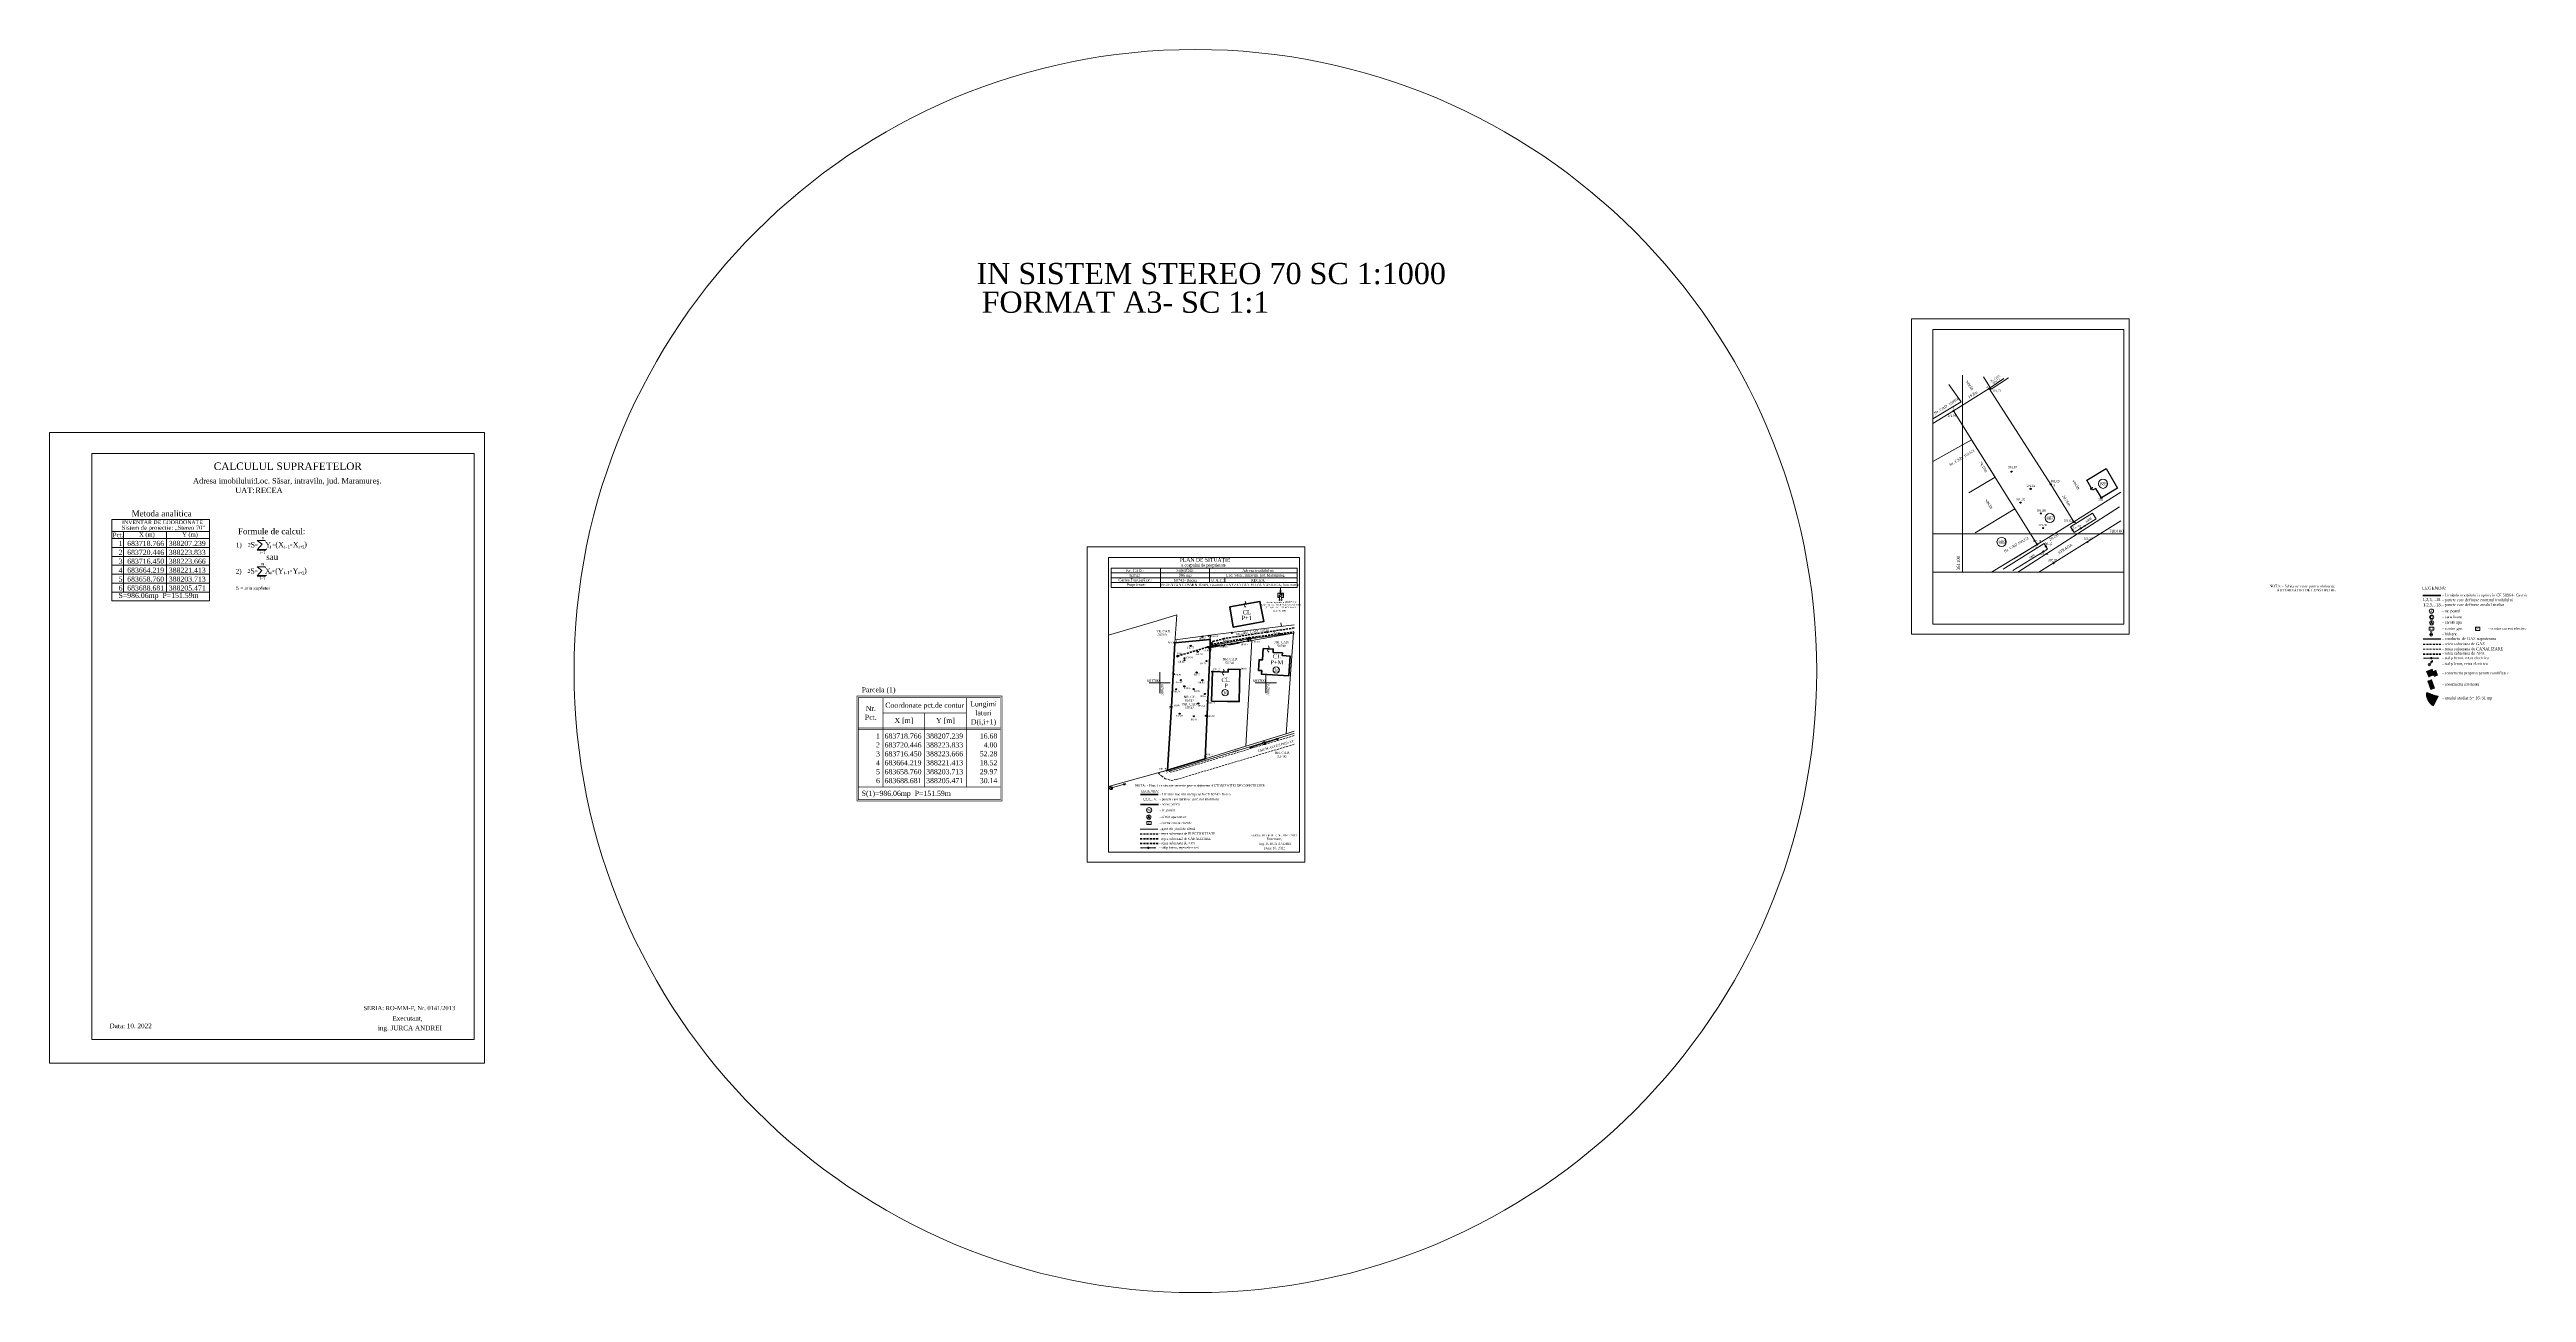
# Model space of a CAD drawing. Header units: inches. Extents: x 387677 to 388844, y 683413 to 683998.
import ezdxf
from ezdxf.enums import TextEntityAlignment as Align

# ---------------------------------------------------------------- set-up
doc = ezdxf.new("R2010")
doc.units = ezdxf.units.IN
doc.header["$MEASUREMENT"] = 0
doc.header["$PDMODE"] = 32
doc.header["$PDSIZE"] = 0.5
doc.linetypes.add('DASHED', pattern=[0.75, 0.5, -0.25])
doc.linetypes.add('DASHED2', pattern=[0.375, 0.25, -0.125])
for name, color, linetype in [('0_pct_cote', 5, 'Continuous'), ('0_pct_simboluri', 7, 'Continuous'), ('BLOC', 7, 'Continuous'), ('TEREN', 50, 'Continuous')]:
    doc.layers.add(name, color=color, linetype=linetype)
for name, color, linetype, true_color in [('CONSTRUCTII_ACTIVE', 7, 'Continuous', 0x543459), ('IMOBILE_ACTIVE', 7, 'Continuous', 0xf73413), ('LABEL', 7, 'Continuous', 0xf73413)]:
    doc.layers.add(name, color=color, linetype=linetype, true_color=true_color)
doc.styles.add('jurca', font='times.ttf')
doc.styles.get("Standard").update_dxf_attribs({"font": 'arial.ttf'})
doc.styles.add('TIMES_NEW_ROMAN', font='times.ttf')
doc.linetypes.add('GRDPL', pattern='A,3,[138,topolt.shx,S=0.71,R=0,X=0,Y=0],6,[138,topolt.shx,S=0.71,R=180,X=0,Y=0],3', length=12)

# ---------------------------------------------------------------- blocks, each defined once
blk = doc.blocks.new('Punct')
blk.add_point((0, 0))
at = {"flags": 1}
for tag, p in [('DENPCT', (1.4, 0)), ('COTA', (1.4, -2.5)), ('COD', (1.4, -5))]:
    blk.add_attdef(tag, p, '', height=1.5, dxfattribs=at)
blk = doc.blocks.new('A$C1D033CB7')
at = {"lineweight": 5}
for p, q in [((1.1, 1.1), (0, 0.7)), ((6.5, 0.7), (0, 0.7)), ((0, 0.7), (1.1, 0.4)), ((1.1, 0.4), (1.1, 1.1)), ((7.2, 1.4), (7.2, 0)), ((7.3, 0.1), (7.3, 1.4)), ((7.3, 0.1), (7.4, 0.1)), ((7.4, 0.1), (7.4, 1.4)), ((7.4, 1.4), (7.6, 1.3)), ((7.6, 1.3), (7.6, 0.1)), ((7.6, 0.1), (7.7, 0.3)), ((7.7, 0.3), (7.7, 1.2)), ((7.7, 1.2), (7.8, 0.9)), ((7.8, 0.9), (7.8, 0.6)), ((7.9, 0.7), (14.4, 0.7)), ((14.4, 0.7), (13.3, 1.1)), ((13.3, 1.1), (13.3, 0.3)), ((13.3, 0.3), (14.4, 0.7))]:
    blk.add_line(p, q, dxfattribs=at)
blk.add_ellipse((7.2, 0.7), major_axis=(0.509, 0.509), ratio=1, start_param=2.352293, end_param=8.635478, dxfattribs=at)
blk = doc.blocks.new('A$C2E6010B3')
at = {"color": 0, "linetype": 'Continuous', "lineweight": 9}
for p, q in [((0, 6.8), (0.1, 6.9)), ((0, 2.9), (0, 6.8)), ((0, 6.8), (1.2, 6.8)), ((1.2, 2.9), (0, 2.9)), ((0.1, 6.9), (1.3, 6.9)), ((1.2, 6.8), (1.3, 6.9)), ((3.7, 4.7), (1.2, 6.8)), ((1.2, 5.2), (1.2, 2.9)), ((3.8, 3), (1.2, 5.2)), ((1.2, 2.9), (1.3, 3.1)), ((3.7, 4.9), (1.3, 6.9)), ((1.3, 5.1), (1.3, 3.1)), ((1.8, 4.7), (1.3, 0)), ((2.5, 0.7), (1.3, 0)), ((2.4, 11.3), (1.9, 6.4)), ((2.4, 11.3), (2.5, 11.5)), ((2.4, 11.3), (3, 5.5)), ((2.5, 11.5), (3.1, 5.4)), ((3.6, 0), (2.5, 0.7)), ((3.2, 3.5), (3.6, 0)), ((3.4, 3.4), (3.7, 0.1)), ((3.6, 0), (3.7, 0.1)), ((3.7, 6.8), (3.9, 6.9)), ((3.7, 4.7), (3.7, 6.8)), ((3.7, 6.8), (4.9, 6.8)), ((4.9, 3), (3.8, 3)), ((3.9, 6.9), (5.1, 6.9)), ((4.9, 6.8), (5.1, 6.9)), ((4.9, 6.8), (4.9, 3)), ((4.9, 3), (5.1, 3.1)), ((5.1, 6.9), (5.1, 3.1))]:
    blk.add_line(p, q, dxfattribs=at)
blk = doc.blocks.new('A$C37AE0354')
at = {"color": 0, "linetype": 'Continuous', "lineweight": 9}
for points in [[(0, 297), (205, 297), (205, 0), (0, 0), (0, 297)], [(20, 287), (20, 9.3), (200, 9.3), (200, 287), (20, 287)]]:
    blk.add_lwpolyline(points, dxfattribs=at)
blk = doc.blocks.new('A$C7F677166')
at = {"lineweight": 5}
for p, q in [((1, 2.7), (1.5, 3.2)), ((1, 1.3), (1, 2.7)), ((1.5, 0.8), (1, 1.3)), ((1.5, 3.2), (2, 3.4)), ((2, 0.6), (1.5, 0.8)), ((2, 3.4), (2.7, 3.2)), ((2.5, 0.8), (2, 0.6)), ((3, 1.3), (2.5, 0.8)), ((2.7, 3.2), (3, 2.7)), ((3, 2.7), (3, 2.5))]:
    blk.add_line(p, q, dxfattribs=at)
blk.add_ellipse((2, 2), major_axis=(-1.41, 1.41), ratio=1, start_param=3.926991, end_param=10.210176, dxfattribs=at)
blk = doc.blocks.new('A$C6F877B54')
at = {"lineweight": 5}
for p, q in [((2, 3.6), (1, 0.7)), ((1.4, 1.8), (2.6, 1.8)), ((3, 0.7), (2, 3.6))]:
    blk.add_line(p, q, dxfattribs=at)
blk.add_ellipse((2, 2), major_axis=(-1.41, 1.41), ratio=1, start_param=3.926991, end_param=10.210176, dxfattribs=at)
blk = doc.blocks.new('A$C5C516D4E')
at = {"color": 30, "lineweight": 5}
blk.add_lwpolyline([(0, 3.6), (4.2, 3.6), (4.2, 0.7), (0, 0.7)], close=True, dxfattribs=at)
at = {"color": 30, "linetype": 'Continuous', "lineweight": 5, "style": 'jurca'}
blk.add_text('G', height=2.56, dxfattribs=at).set_placement((0.7, 0.9, 1360.3))
blk = doc.blocks.new('A$C543C7CAC')
at = {"lineweight": 5}
for p, q in [((2.7, 1.3), (0, 1.3)), ((0.4, 4), (2.2, 4)), ((1.3, 2.7), (1.3, 4))]:
    blk.add_line(p, q, dxfattribs=at)
blk.add_ellipse((1.3, 1.3), major_axis=(0.943, 0.943), ratio=1, start_param=5.497787, end_param=11.780972, dxfattribs=at)
blk = doc.blocks.new('A$C6EBC1B9B')
at = {"color": 30, "lineweight": 5}
blk.add_lwpolyline([(0, 3.6), (4.2, 3.6), (4.2, 0.7), (0, 0.7)], close=True, dxfattribs=at)
at = {"color": 30, "linetype": 'Continuous', "lineweight": 5, "style": 'jurca'}
blk.add_text('E', height=2.56, dxfattribs=at).set_placement((0.7, 0.8, 1360.3))
blk = doc.blocks.new('A$C6C046EC4')
at = {"layer": 'BLOC', "lineweight": 5}
for p, q in [((0.6, 0.1), (1.9, 2.8)), ((1.9, 2.8), (2.5, 2.5)), ((3.9, 5), (2.3, 3.8)), ((2.3, 3.8), (3.7, 4.6)), ((2.3, 3.8), (3.5, 4.4)), ((2.5, 2.5), (3.9, 5)), ((3.9, 3.2), (3.5, 4.4)), ((3.7, 4.6), (3.9, 3.2)), ((3.9, 5), (3.9, 3.2))]:
    blk.add_line(p, q, dxfattribs=at)
blk.add_circle((1, 1), 1, dxfattribs=at)
blk = doc.blocks.new('A$C322B1138')
at = {"color": 0, "linetype": 'Continuous', "lineweight": 9}
for points in [[(0, 297), (205, 297), (205, 0), (0, 0), (0, 297)], [(20, 287), (20, 11.1), (200, 11.1), (200, 287), (20, 287)]]:
    blk.add_lwpolyline(points, dxfattribs=at)
blk = doc.blocks.new('A$C04131F8F')
at = {"color": 0, "linetype": 'Continuous', "lineweight": 9}
blk.add_lwpolyline([(8.4, 6.5), (8.2, 6.8), (4.5, 6.8), (6.8, 5.1), (4.5, 2.5), (8.4, 2.5), (9, 2.9)], dxfattribs=at)
at = {"color": 0, "linetype": 'Continuous', "lineweight": 40}
blk.add_lwpolyline([(4.5, 2.5), (8.4, 2.5)], dxfattribs=at)
at = {"color": 0, "linetype": 'Continuous', "lineweight": 9, "style": 'jurca'}
for s, height, p in [('2', 1.8, (0, 3.9)), ('S', 2.5, (1.3, 3.6)), ('=', 1.8, (3.3, 3.9)), ('i-1', 1.6, (5.7, 0.5)), ('n', 1.6, (6.5, 7.4)), ('Y', 2.5, (8.2, 3.7)), ('i', 1.6, (10.3, 3.2)), ('*', 1.6, (11.6, 3.6)), ('(X', 2.5, (13, 3.7)), ('i', 1.6, (17, 3.2)), ('-', 1.6, (17.8, 3.2)), ('1', 1.6, (18.7, 3.2)), ('-', 2.5, (19.8, 3.9)), ('X', 2.5, (21.2, 3.7)), ('i', 1.6, (23.9, 3.2)), ('+', 1.6, (24.6, 3.1)), ('1', 1.6, (25.5, 3.2)), (')', 2.5, (26.6, 3.9))]:
    blk.add_text(s, height=height, dxfattribs=at).set_placement(p)
blk = doc.blocks.new('A$C270B60A1')
at = {"color": 0, "linetype": 'Continuous', "lineweight": 9}
blk.add_lwpolyline([(8.4, 6.5), (8.2, 6.8), (4.5, 6.8), (6.8, 5.1), (4.5, 2.5), (8.4, 2.5), (9, 2.9)], dxfattribs=at)
at = {"color": 0, "linetype": 'Continuous', "lineweight": 40}
blk.add_lwpolyline([(4.5, 2.5), (8.4, 2.5)], dxfattribs=at)
at = {"color": 0, "linetype": 'Continuous', "lineweight": 9, "style": 'jurca'}
for s, height, p in [('2', 1.8, (0, 3.9)), ('S', 2.5, (1.3, 3.6)), ('=', 1.8, (3.3, 3.9)), ('i-1', 1.6, (5.7, 0.5)), ('n', 1.6, (6.5, 7.4)), ('X', 2.5, (8.2, 3.6)), ('i', 1.6, (10.7, 3.2)), ('*', 1.6, (11.6, 3.6)), ('(Y', 2.5, (13, 3.6)), ('i', 1.6, (17, 3.2)), ('-', 1.6, (17.8, 3.2)), ('1', 1.6, (18.7, 3.2)), ('-', 2.5, (19.8, 3.9)), ('Y', 2.5, (21.2, 3.6)), ('i', 1.6, (23.9, 3.2)), ('+', 1.6, (24.6, 3.1)), ('1', 1.6, (25.5, 3.1)), (')', 2.5, (26.6, 3.9))]:
    blk.add_text(s, height=height, dxfattribs=at).set_placement(p)

msp = doc.modelspace()

# ---------------------------------------------------------------- hatches: boundary and pattern name
at = {"lineweight": 9}
h = msp.add_hatch(dxfattribs=at)
h.set_pattern_fill('GRATE', color=1, scale=0.333333, style=0)
h.set_pattern_definition([(0, (319786.27629, 569549.1086), (0, 0.26458333333), []), (90, (319786.2763, 569549.1086), (-1.058333333, 6e-17), [])])
h.paths.add_polyline_path([(388799.8, 683705.3), (388799.4, 683706.3), (388796.8, 683705.2), (388797.8, 683702.7), (388800.3, 683703.7), (388800.5, 683703), (388802, 683703.6), (388801.2, 683705.8)])
at = {"lineweight": 9, "ltscale": 2}
h = msp.add_hatch(dxfattribs=at)
h.set_pattern_fill('GRATE', color=256, scale=0.333333, style=0)
h.set_pattern_definition([(0, (318332.11484, 564451.70377), (0, 0.26458333333), []), (90, (318332.1148, 564451.7038), (-1.058333333, 6e-17), [])])
h.paths.add_polyline_path([(388797.6, 683691.6), (388797.9, 683691.2), (388798.3, 683690.6), (388798.8, 683690.1), (388799.3, 683689.6), (388799.5, 683689.4), (388800, 683689.1), (388800, 683689.1), (388802.3, 683693.6), (388802.2, 683693.6), (388801.5, 683693.8), (388800.4, 683694.1), (388799.2, 683694.5), (388798.6, 683694.8), (388797.7, 683695.1), (388796.9, 683695.4), (388796.9, 683695.1), (388796.8, 683694.9), (388796.8, 683693.7), (388796.9, 683693.2), (388797.3, 683692.3)])

# ---------------------------------------------------------------- linework, layer by layer
at = {"color": 0, "linetype": 'Continuous', "lineweight": 5}
for p, q in [((388588.1, 683844), (388591.7, 683838.2)), ((388591.7, 683838.2), (388599.8, 683843.6)), ((388599.8, 683843.6), (388599.8, 683843.6)), ((388564.2, 683824.3), (388577.5, 683832.3)), ((388577.5, 683832.3), (388571.8, 683840.5)), ((388582.5, 683814.4), (388564.2, 683804.1)), ((388581.2, 683789.4), (388593.5, 683796.8)), ((388602.9, 683781.9), (388584.2, 683770.6)), ((388591.9, 683752), (388613.4, 683765.1))]:
    msp.add_line(p, q, dxfattribs=at)
at = {"color": 0, "linetype": 'Continuous', "lineweight": 9}
for p, q in [((388593.5, 683796.8), (388582.5, 683814.4)), ((388613.4, 683765.1), (388602.9, 683781.9))]:
    msp.add_line(p, q, dxfattribs=at)
at = {"color": 0, "lineweight": 9}
for p, q in [((388175.9, 683722.4), (388197.2, 683728.7)), ((388197.2, 683728.7), (388208, 683731.9)), ((388208, 683731.9), (388207.2, 683718.8)), ((388208, 683731.9), (388208, 683731.9)), ((388203.7, 683658.8), (388175.9, 683651.1))]:
    msp.add_line(p, q, dxfattribs=at)
at = {"color": 1, "lineweight": 5}
for p, q in [((388797.5, 683700.4), (388798, 683701)), ((388797.5, 683700.4), (388798.1, 683701)), ((388797.6, 683700), (388799, 683701.4)), ((388797.7, 683699.9), (388799.1, 683701.3)), ((388797.8, 683699.5), (388799.2, 683700.9)), ((388797.8, 683699.5), (388799.2, 683700.9)), ((388798, 683699), (388799.4, 683700.5)), ((388798, 683699), (388799.4, 683700.4)), ((388798.2, 683698.6), (388799.6, 683700)), ((388798.2, 683698.5), (388799.6, 683700)), ((388798.4, 683698.1), (388799.8, 683699.5)), ((388798.5, 683697.7), (388799.9, 683699.1)), ((388798.5, 683697.6), (388800, 683699)), ((388798.7, 683697.2), (388800.1, 683698.6)), ((388798.7, 683697.1), (388800.1, 683698.6)), ((388799.1, 683696.9), (388800.3, 683698.1)), ((388799.2, 683697), (388800.3, 683698.1))]:
    msp.add_line(p, q, dxfattribs=at)
at = {"lineweight": 5}
for p, q in [((388176.4, 683650.2), (388175.9, 683650)), ((388176.9, 683651), (388177.3, 683649.7)), ((388177.4, 683649.8), (388177, 683651)), ((388177.5, 683649.8), (388177.2, 683651)), ((388177.2, 683651), (388177.3, 683651)), ((388177.3, 683651), (388177.6, 683649.9)), ((388177.4, 683649.8), (388177.5, 683649.8)), ((388177.7, 683650.1), (388177.5, 683650.9)), ((388177.5, 683650.9), (388177.7, 683650.7)), ((388177.6, 683649.9), (388177.7, 683650.1)), ((388177.7, 683650.7), (388177.8, 683650.4)), ((388177.8, 683650.6), (388184, 683652.4)), ((388184, 683652.4), (388182.9, 683652.4)), ((388182.9, 683652.4), (388183.1, 683651.7)), ((388183.1, 683651.7), (388184, 683652.4))]:
    msp.add_line(p, q, dxfattribs=at)
at = {"color": 0, "linetype": 'Continuous', "lineweight": 5}
for points in [[(388578.2, 683770.1), (388578.2, 683844.8)], [(388590.7, 683838.5), (388597.7, 683843.2)], [(388574, 683828), (388564.2, 683822.1)], [(388630.7, 683775.7), (388652.7, 683789.8)], [(388604.3, 683752), (388652.2, 683782.9)], [(388578.2, 683770.1), (388564.2, 683770.1)], [(388578.2, 683770.1), (388654.2, 683770.1)], [(388578.2, 683770.1), (388578.2, 683752)], [(388597.4, 683753.5), (388616.7, 683765.5)], [(388613.4, 683765.1), (388602.4, 683758.4)], [(388797.4, 683700.7), (388799.1, 683701.4), (388800.5, 683697.5), (388798.8, 683696.8), (388797.4, 683700.7)]]:
    msp.add_lwpolyline(points, dxfattribs=at)
at = {"color": 1, "linetype": 'Continuous', "lineweight": 18}
msp.add_lwpolyline([(388574, 683828), (388590.7, 683838.5), (388619.8, 683793.4), (388630.7, 683775.7), (388613.4, 683765.1)], close=True, dxfattribs=at)
at = {"color": 0, "lineweight": 25, "elevation": 139.5}
msp.add_lwpolyline([(388639.5, 683790.7), (388636.7, 683795.4), (388645.9, 683800.8), (388651.2, 683791.6), (388643.6, 683787.1), (388641, 683791.5)], close=True, dxfattribs=at)
at = {"color": 0, "linetype": 'Continuous', "lineweight": 9}
for points in [[(387706.4, 683776.9), (387706.4, 683772.1)], [(387706.4, 683776.9), (387752.4, 683776.9)], [(387706.4, 683772.1), (387706.4, 683767.9), (387752.4, 683767.9)], [(387752.4, 683771.2), (387706.4, 683771.2)], [(387711.8, 683771.2), (387711.8, 683763.7), (387711.8, 683771.2), (387711.8, 683771.2)], [(387711.8, 683763.7), (387711.8, 683759.5), (387711.8, 683763.7), (387711.8, 683763.7)], [(387732.1, 683771.2), (387732.1, 683763.7), (387732.1, 683771.2), (387732.1, 683771.2)], [(387732.1, 683763.7), (387732.1, 683759.5), (387732.1, 683763.7), (387732.1, 683763.7)], [(387711.8, 683759.5), (387711.8, 683755.3), (387711.8, 683759.5), (387711.8, 683759.5)], [(387711.8, 683755.3), (387711.8, 683751.1), (387711.8, 683755.3), (387711.8, 683755.3)], [(387711.8, 683751.1), (387711.8, 683746.9), (387711.8, 683751.1), (387711.8, 683751.1)], [(387732.1, 683759.5), (387732.1, 683755.3), (387732.1, 683759.5), (387732.1, 683759.5)], [(387732.1, 683755.3), (387732.1, 683751.1), (387732.1, 683755.3), (387732.1, 683755.3)], [(387732.1, 683751.1), (387732.1, 683746.9), (387732.1, 683751.1), (387732.1, 683751.1)], [(388264.7, 683753.9), (388177.2, 683753.9), (388177.2, 683751.7), (388264.7, 683751.7)], [(388177.2, 683753.9), (388223.5, 683753.9), (388200.3, 683753.9), (388200.3, 683744.9)], [(388177.2, 683751.7), (388177.2, 683749.4), (388264.7, 683749.4)], [(388177.2, 683749.4), (388177.2, 683747.2), (388264.7, 683747.2)], [(388223.5, 683753.9), (388223.5, 683747.2)], [(388230.7, 683747.2), (388230.7, 683749.4)], [(387711.8, 683746.9), (387711.8, 683742.7), (387711.8, 683746.9), (387711.8, 683746.9)], [(387732.1, 683746.9), (387732.1, 683742.7), (387732.1, 683746.9), (387732.1, 683746.9)], [(388177.2, 683747.2), (388177.2, 683744.9), (388264.7, 683744.9)], [(388237.6, 683747.2), (388237.6, 683747.2)]]:
    msp.add_lwpolyline(points, dxfattribs=at)
at = {"color": 0, "lineweight": 9}
for points in [[(387706.4, 683767.9), (387706.4, 683763.7), (387752.4, 683763.7), (387752.4, 683776.9)], [(387706.4, 683763.7), (387706.4, 683759.5), (387752.4, 683759.5), (387752.4, 683763.7)], [(387706.4, 683759.5), (387706.4, 683755.3), (387752.4, 683755.3), (387752.4, 683759.5)], [(387706.4, 683755.3), (387706.4, 683751.1), (387752.4, 683751.1), (387752.4, 683755.3)], [(387706.4, 683751.1), (387706.4, 683746.9), (387752.4, 683746.9), (387752.4, 683751.1)], [(388264.7, 683753.9), (388264.7, 683744.9)], [(387706.4, 683746.9), (387706.4, 683742.7), (387752.4, 683742.7), (387752.4, 683746.9)], [(387706.4, 683742.7), (387706.4, 683738.5), (387752.4, 683738.5), (387752.4, 683742.7)], [(388257, 683728.2), (388257.4, 683726.6)], [(388200, 683700), (388200, 683705), (388200, 683700), (388195, 683700), (388200, 683700), (388200, 683695), (388200, 683700), (388205, 683700)], [(388250, 683700), (388250, 683703.6), (388250, 683700), (388245, 683700), (388250, 683700), (388250, 683695), (388250, 683700), (388255, 683700)]]:
    msp.add_lwpolyline(points, dxfattribs=at)
at = {"color": 0, "linetype": 'Continuous', "lineweight": 5}
for points, elevation in [([(388614.2, 683752), (388652.7, 683776.2)], 139.5), ([(388629.1, 683773.4), (388639.4, 683779.8)], 139.5), ([(388629.1, 683773.4), (388630.8, 683770.7)], 139.5), ([(388630.8, 683770.7), (388641.1, 683777.2)], 140.4), ([(388639.4, 683779.8), (388641.1, 683777.2)], 139.5), ([(388601.9, 683752.9), (388618.2, 683762.9)], 140.4), ([(388616.7, 683765.5), (388618.2, 683762.9)], 139.5)]:
    msp.add_lwpolyline(points, dxfattribs=dict(at, elevation=elevation))
at = {"linetype": 'Continuous', "lineweight": 9}
msp.add_lwpolyline([(388564.2, 683752), (388654.2, 683752)], dxfattribs=at)
at = {"color": 0, "lineweight": 40}
msp.add_lwpolyline([(388233, 683735.8), (388234.6, 683726.2), (388249, 683728.8), (388247.2, 683738.3), (388233, 683735.8)], dxfattribs=at)
at = {"color": 1, "linetype": 'Continuous', "lineweight": 35}
for points in [[(388795.1, 683741.1), (388803.5, 683741.1)], [(388190.9, 683647.4), (388199.3, 683647.4)]]:
    msp.add_lwpolyline(points, dxfattribs=at)
at = {"color": 5, "linetype": 'DASHED', "lineweight": 40, "ltscale": 2}
for points, elevation in [([(388263.4, 683725.8), (388230.4, 683720.8), (388225.1, 683719.4), (388224.5, 683718.9), (388224.9, 683717.5), (388226.5, 683717.5)], 189.1), ([(388208.4, 683712.5), (388222.7, 683716.8), (388226.5, 683717.5)], 188.6)]:
    msp.add_lwpolyline(points, dxfattribs=dict(at, elevation=elevation))
at = {"linetype": 'GRDPL', "lineweight": 9, "ltscale": 0.5}
for points in [[(388207.2, 683718.8), (388203.7, 683658.8), (388221.4, 683664.2), (388223.7, 683716.5)], [(388190.8, 683631.1), (388199.1, 683631.1)]]:
    msp.add_lwpolyline(points, dxfattribs=at)
at = {"color": 0, "lineweight": 9}
for points, elevation in [([(388223.9, 683722.4), (388223.9, 683722.4), (388223.9, 683722.4), (388207.3, 683720.2)], 188.9), ([(388263.4, 683676.1), (388263.2, 683676.1), (388240.9, 683669.3), (388221.4, 683663.4), (388204.4, 683658.3)], 189.3)]:
    msp.add_lwpolyline(points, dxfattribs=dict(at, elevation=elevation))
at = {"color": 3, "lineweight": 35}
for points in [[(388223.7, 683716.5), (388223.8, 683720.4)], [(388229.7, 683717.5), (388230.7, 683717.6)], [(388237.6, 683718.8), (388232.5, 683717.9)]]:
    msp.add_lwpolyline(points, dxfattribs=at)
at = {"color": 30, "linetype": 'DASHED', "lineweight": 30, "ltscale": 2, "elevation": 189.1}
msp.add_lwpolyline([(388241.7, 683719.6), (388223.7, 683716.7)], dxfattribs=at)
at = {"color": 252, "linetype": 'DASHED', "lineweight": 35, "ltscale": 2, "elevation": 188.9}
msp.add_lwpolyline([(388224.1, 683718), (388242.1, 683721.2), (388263.4, 683723.9)], dxfattribs=at)
at = {"color": 30, "linetype": 'Continuous', "lineweight": 30, "ltscale": 2}
msp.add_lwpolyline([(388795.2, 683720.6), (388803.6, 683720.6)], dxfattribs=at)
at = {"color": 30, "linetype": 'DASHED', "lineweight": 30, "ltscale": 2}
for points in [[(388795.2, 683718.2), (388803.6, 683718.2)], [(388190.8, 683628.9), (388199.2, 683628.9)]]:
    msp.add_lwpolyline(points, dxfattribs=at)
at = {"color": 0, "linetype": 'DASHED', "lineweight": 20, "ltscale": 2}
msp.add_lwpolyline([(388795.2, 683715.8), (388803.6, 683715.8)], dxfattribs=at)
at = {"color": 5, "linetype": 'DASHED', "lineweight": 40, "ltscale": 2}
for points in [[(388795.2, 683713.5), (388803.6, 683713.5)], [(388190.8, 683624.2), (388199.2, 683624.2)]]:
    msp.add_lwpolyline(points, dxfattribs=at)
at = {"color": 0, "lineweight": 9}
msp.add_lwpolyline([(388797.8, 683702.7), (388796.8, 683705.2), (388799.4, 683706.3), (388799.8, 683705.3), (388801.2, 683705.8), (388802, 683703.6), (388800.5, 683703), (388800.3, 683703.7)], close=True, dxfattribs=at)
at = {"const_width": 0.307}
for points in [[(388057.4, 683693.7), (388125.7, 683693.7), (388125.7, 683644.3), (388057.4, 683644.3)], [(388058.1, 683693), (388125, 683693), (388125, 683644.9), (388058.1, 683644.9)]]:
    msp.add_lwpolyline(points, close=True, dxfattribs=at)
for points in [[(388069.7, 683693), (388069.7, 683650.9)], [(388108.9, 683693), (388108.9, 683650.9)], [(388058.1, 683678.6), (388125, 683678.6)], [(388058.1, 683677.9), (388125, 683677.9)], [(388069.7, 683685.8), (388108.9, 683685.8)], [(388089.3, 683685.8), (388089.3, 683650.9)], [(388058.1, 683650.9), (388125, 683650.9)]]:
    msp.add_lwpolyline(points, dxfattribs=at)
at = {"color": 252, "linetype": 'DASHED2', "lineweight": 9, "ltscale": 4, "elevation": 189.2}
msp.add_lwpolyline([(388263.4, 683675.1), (388205.2, 683657.8), (388203.7, 683658.8), (388199.3, 683657.5), (388200.9, 683656.1), (388202.5, 683654.8), (388205.4, 683654), (388207.9, 683654.4), (388263.4, 683671)], dxfattribs=at)
at = {"color": 3, "linetype": 'Continuous', "lineweight": 35}
msp.add_lwpolyline([(388191, 683642.6), (388199.4, 683642.6)], dxfattribs=at)
at = {"color": 252, "linetype": 'DASHED', "lineweight": 35, "ltscale": 2}
msp.add_lwpolyline([(388190.8, 683626.5), (388199.2, 683626.5)], dxfattribs=at)
at = {"color": 1, "lineweight": 9}
msp.add_circle((388216.8, 683705.5), 292.7, dxfattribs=at)
at = {"color": 0, "linetype": 'Continuous', "lineweight": 9}
for centre, radius in [((388644.4, 683793.7), 2.17), ((388619.3, 683777.6), 2.17), ((388596.6, 683766.3), 2.17), ((388254.9, 683706), 1.51), ((388230.8, 683695.3), 1.51)]:
    msp.add_circle(centre, radius, dxfattribs=at)
at = {"color": 0, "lineweight": 5}
for centre, radius in [((388799.1, 683733.7), 1.01), ((388195, 683640), 1.22)]:
    msp.add_circle(centre, radius, dxfattribs=at)
at = {"lineweight": 5}
msp.add_ellipse((388177.1, 683650.4), major_axis=(0.342, 0.634), ratio=1, start_param=2.352293, end_param=8.635478, dxfattribs=at)
at = {"color": 0, "linetype": 'Continuous', "lineweight": 9}
for points in [[(388638.5, 683791, 139.5), (388638.6, 683791.5, 139.5), (388639.2, 683791.5, 139.5), (388639.4, 683792.1, 139.5)], [(388240.2, 683738.4), (388240.6, 683737.7), (388239.9, 683736.8), (388240.4, 683735.6)], [(388251.2, 683717.3), (388251.6, 683716.6), (388250.9, 683715.7), (388251.4, 683714.4)], [(388230, 683706.4), (388230.4, 683705.7), (388229.7, 683704.8), (388230.2, 683703.5)]]:
    msp.add_spline(points, degree=3, dxfattribs=at)
at = {"layer": 'CONSTRUCTII_ACTIVE', "color": 0, "lineweight": 40}
for points in [[(388248.8, 683716.1), (388253.5, 683715.8), (388253.4, 683714.3), (388257.8, 683714), (388257.7, 683712.8), (388261.4, 683712.5), (388260.8, 683703.2), (388248, 683704), (388248.1, 683705.7), (388246.5, 683705.8), (388246.8, 683710.8), (388248.4, 683710.7)], [(388224.4, 683691.3), (388224.8, 683705.2), (388232.2, 683705), (388232.2, 683706.3), (388237.8, 683706.2), (388237.5, 683691.1), (388231.9, 683691.2)]]:
    msp.add_lwpolyline(points, close=True, dxfattribs=at)
at = {"layer": 'IMOBILE_ACTIVE', "color": 0, "lineweight": 9}
for p, q in [((388223.7, 683716.4), (388243.4, 683719.8)), ((388243.4, 683719.8), (388240.5, 683670.1)), ((388221.4, 683664.2), (388240.5, 683670.1)), ((388240.5, 683670.1), (388221.4, 683664.2)), ((388240.5, 683670.1), (388259.6, 683676)), ((388259.6, 683676), (388263.4, 683677.2)), ((388175.9, 683651.1), (388203.7, 683658.8))]:
    msp.add_line(p, q, dxfattribs=at)
msp.add_lwpolyline([(388263.4, 683723.3), (388263.1, 683723.3), (388242.3, 683720.7), (388223.7, 683717.4), (388223.8, 683720.4), (388223.9, 683722.4), (388224.8, 683722.5), (388263.4, 683727.3)], dxfattribs=at)
at = {"layer": 'IMOBILE_ACTIVE', "color": 1, "lineweight": 35}
msp.add_lwpolyline([(388223.7, 683716.4), (388221.4, 683664.2), (388203.7, 683658.8), (388205.5, 683688.7), (388207.2, 683718.8), (388223.8, 683720.4)], close=True, dxfattribs=at)
at = {"layer": 'IMOBILE_ACTIVE', "color": 0, "lineweight": 9}
msp.add_lwpolyline([(388259.6, 683676), (388240.5, 683670.1), (388243.4, 683719.8), (388263.1, 683723.3)], close=True, dxfattribs=at)
at = {"layer": 'TEREN', "color": 0, "lineweight": 9}
msp.add_lwpolyline([(388796.9, 683695.4), (388797.7, 683695.1), (388798.6, 683694.8), (388799.2, 683694.5), (388800.4, 683694.1), (388801.5, 683693.8), (388802.2, 683693.6), (388802.3, 683693.6), (388800, 683689.1), (388800, 683689.1), (388799.5, 683689.4), (388799.3, 683689.6), (388798.8, 683690.1), (388798.3, 683690.6), (388797.9, 683691.2), (388797.6, 683691.6), (388797.3, 683692.3), (388796.9, 683693.2), (388796.8, 683693.7), (388796.8, 683694.9), (388796.9, 683695.1), (388796.9, 683695.4)], close=True, dxfattribs=at)

# ---------------------------------------------------------------- block references
at = {"color": 1, "lineweight": 9, "xscale": 0.5, "yscale": 0.5, "zscale": 0.5}
msp.add_blockref('A$C37AE0354', (388554.2, 683722.9), dxfattribs=at)
at = {"color": 0, "linetype": 'Continuous', "lineweight": 9}
for name, p in [('Punct', (388590.7, 683838.5)), ('Punct', (388574, 683828)), ('A$C322B1138', (387677, 683520.9)), ('Punct', (388601.3, 683799.4)), ('Punct', (388605.5, 683784.8)), ('Punct', (388610.3, 683791.3)), ('Punct', (388615.1, 683779.7)), ('Punct', (388616.2, 683772.8)), ('Punct', (388630, 683772, 139.5)), ('Punct', (388630.7, 683775.7)), ('Punct', (388633.9, 683772.7, 140.4)), ('A$C04131F8F', (387770.4, 683760.1)), ('Punct', (388613.4, 683765.1)), ('Punct', (388616.4, 683761.8, 140.4)), ('Punct', (388617.4, 683764.2, 139.5)), ('Punct', (388637.1, 683766.3, 139.5)), ('Punct', (388621, 683756.3, 139.5))]:
    msp.add_blockref(name, p, dxfattribs=at)
at = {"color": 0, "linetype": 'Continuous', "lineweight": 9, "xscale": 0.5, "yscale": 0.5, "zscale": 0.5}
for name, p in [('Punct', (388619.8, 683793.4)), ('Punct', (388643.6, 683787.1, 139.5)), ('A$C2E6010B3', (388255.7, 683738.7))]:
    msp.add_blockref(name, p, dxfattribs=at)
at = {"color": 0, "lineweight": 9, "xscale": 0.5, "yscale": 0.5, "zscale": 0.5}
msp.add_blockref('A$C37AE0354', (388165.9, 683615.5), dxfattribs=at)
at = {"color": 0, "lineweight": 9}
msp.add_blockref('A$C270B60A1', (387770.3, 683747.8), dxfattribs=at)
at = {"lineweight": 5}
for name, p, xscale, yscale, zscale in [('A$C7F677166', (388798.2, 683729.9), 0.5, 0.5, 0.5), ('A$C6F877B54', (388798.2, 683727.2), 0.5, 0.5, 0.5), ('A$C5C516D4E', (388798.1, 683724.4), 0.5, 0.5, 0.5), ('A$C6EBC1B9B', (388819.8, 683724.3), 0.5, 0.5, 0.5), ('A$C6F877B54', (388207.9, 683712, 94.3), 0.25, 0.25, 0.25), ('A$C6F877B54', (388226.1, 683717.1, 94.3), 0.25, 0.25, 0.25), ('A$C543C7CAC', (388798.3, 683722), 0.5, 0.5, 0.5), ('A$C1D033CB7', (388795.4, 683711.2), 0.5, 0.5, 0.5), ('A$C6C046EC4', (388797.6, 683708), 0.5, 0.5, 0.5), ('A$C6F877B54', (388193.9, 683635.7), 0.5, 0.5, 0.5), ('A$C6EBC1B9B', (388193.9, 683632.8), 0.5, 0.5, 0.5), ('A$C1D033CB7', (388191, 683621.9), 0.5, 0.5, 0.5)]:
    msp.add_blockref(name, p, dxfattribs=dict(at, xscale=xscale, yscale=yscale, zscale=zscale))
at = {"color": 0, "lineweight": 9, "xscale": 0.4999999999999999, "yscale": 0.4999999999999999, "zscale": 0.4999999999999999, "rotation": 189.6975110760696}
msp.add_blockref('A$C1D033CB7', (388245.2, 683721.5, 189.1), dxfattribs=at)
at = {"lineweight": 5, "xscale": 0.25, "yscale": 0.25, "zscale": 0.25, "rotation": 9.489049666224963}
msp.add_blockref('A$C6EBC1B9B', (388242, 683719.4), dxfattribs=at)
at = {"color": 0, "lineweight": 9, "rotation": 17.46447046091703}
msp.add_blockref('A$C1D033CB7', (388242.6, 683668.7, 189.1), dxfattribs=at)
at = {"layer": '0_pct_simboluri', "color": 0, "lineweight": 9}
for p in [(388207.2, 683718.8), (388214.6, 683717.4, 188.8), (388217.9, 683714.6, 188.7), (388220.1, 683721.7, 188.9), (388222.7, 683716.8, 188.7), (388223.1, 683722.1, 188.8), (388223.5, 683716.1, 189), (388223.7, 683716.5), (388224.1, 683718, 188.9), (388226.5, 683717.5, 189), (388230.4, 683720.8, 189), (388234, 683723.5, 188.9), (388241.7, 683720.5, 189.1), (388241.7, 683719.6, 189.1), (388242.1, 683721.2, 189.1), (388250.6, 683723.8, 189.1), (388256.3, 683723.1, 189.2), (388206.7, 683704.1, 188.5), (388208.4, 683712.5, 188.6), (388210, 683701.2, 188.6), (388211.7, 683711.5, 190.9), (388211.7, 683710.6, 188.6), (388217.4, 683704.8, 188.8), (388220.1, 683701.2, 188.7), (388222, 683710.2, 188.7), (388224.8, 683705.2), (388237.8, 683706.2), (388207.8, 683696.9, 188.8), (388211.6, 683698.3, 188.8), (388216, 683697, 188.9), (388218.2, 683690.2, 188.8), (388221.3, 683694.7, 188.7), (388222.5, 683691.4, 188.7), (388205.5, 683688.7), (388209.4, 683685.4, 188.9), (388216.1, 683684.2, 188.8), (388221.8, 683684.4, 188.9), (388203.7, 683658.8), (388221.4, 683664.2)]:
    msp.add_blockref('Punct', p, dxfattribs=at)

# ---------------------------------------------------------------- texts
at = {"color": 1, "linetype": 'Continuous', "lineweight": 9, "style": 'jurca'}
for s, p in [('IN SISTEM STEREO 70 SC 1:1000', (388113.7, 683887.7)), ('FORMAT A3- SC 1:1', (388116.1, 683874.2))]:
    msp.add_text(s, height=10, dxfattribs=at).set_placement(p)
at = {"color": 5, "style": 'jurca'}
for p in [(388579.7, 683841.8), (388629.8, 683795), (388588.8, 683785.9)]:
    msp.add_text('vecin', height=1.5, rotation=302.1418, dxfattribs=at).set_placement(p)
at = {"color": 0, "linetype": 'Continuous', "lineweight": 9, "style": 'jurca'}
for s, height, rotation, p in [('Nr. CAD.', 0.9, 33.0079, (388591.1, 683842.2)), ('100673', 0.9, 33.0972, (388592, 683841.1)), ('sant', 1.25, 33.2298, (388635.9, 683776.5)), ('Nr. CAD.100272', 1.25, 29.7876, (388597.5, 683762.3)), ('sant', 1.25, 33.2298, (388609.2, 683759.3)), ('STRADA', 1.25, 33.2298, (388623, 683761.5))]:
    msp.add_text(s, height=height, rotation=rotation, dxfattribs=at).set_placement(p, align=Align.TOP_LEFT)
for s, height, rotation, p in [('Nr. CAD. 100800', 1.25, 32.2387, (388565.3, 683826.2)), ('887', 1.5, 2.5228, (388617.8, 683776.7)), ('361100', 1.5, 90, (388577, 683752.9)), ('388200', 1.3, 90, (388201.7, 683694)), ('388250', 1.3, 90, (388251.7, 683694))]:
    msp.add_text(s, height=height, rotation=rotation, dxfattribs=at).set_placement(p)
for s, height, p in [('1', 1, (388573.7, 683828.8)), ('2', 1, (388589.4, 683838.8)), ('Adresa imobilului:', 2.6, (387744.6, 683793.8)), ('CALCULUL SUPRAFETELOR', 3.5, (387754.4, 683800.2)), ('UAT: ', 2.6, (387764.5, 683789.3)), ('3', 1, (388621.1, 683792.5)), ('Sistem de proiectie: „Stereo 70"', 2, (387711, 683772)), ('INVENTAR DE COORDONATE', 1.8, (387711.2, 683774.7)), ('Metoda analitica', 2.8, (387715.7, 683778.3)), ('Formule de calcul:', 2.8, (387765.8, 683769.9)), ('4', 1, (388631.1, 683774.8)), ('700100', 1.5, (388647.3, 683770.6)), ('Pct. ', 2.2, (387706.7, 683768.5)), ('X (m)', 2, (387719.2, 683768.8)), ('Y (m)', 2, (387739.5, 683768.8)), ('1)', 2.2, (387764.8, 683763.8)), ('sau', 2.8, (387779.1, 683757.8)), ('5', 1, (388612.3, 683763.4)), ('2)', 2.2, (387764.7, 683751.4)), ('Cartea Funciară nr.:', 1.3, (388180.6, 683747.8)), ('Nr. CAD.:', 1.3, (388184.2, 683752.1)), ('Suprafața:', 1.3, (388207.9, 683752.3)), ('PLAN DE SITUAȚIE', 1.75, (388209.4, 683757)), ('a corpului de proprietate', 1.4, (388210.2, 683754.7)), ('U.A.T.:', 1.3, (388224.3, 683747.6)), (' Adresa imobilului:', 1.3, (388238.4, 683752.1)), ('S = aria supfetei', 1.6, (387764.9, 683743.8)), ('Proprietari:', 1.3, (388184.3, 683745.5)), ('VEZENTAN COSMIN IOAN, casatorit cu VEZENTAN ELIZA VASILICA, bun comun', 1.2, (388200.4, 683745.5)), ('sistem de cote MAREA NEAGRĂ 1975', 0.75, (388247.9, 683736.3)), ('sistem de proiecție STEREO 70', 0.75, (388250, 683737.5)), ('LEGENDA:', 1.5, (388794.7, 683743.8)), ('1,2,3,...18.', 1.35, (388795, 683738.5)), ('1,2,3,...18.', 1.35, (388795.2, 683736)), ('- Limitele imobilului cuprins in CF 50964- Cavnic', 1.3, (388804.2, 683740.6)), ('- puncte care definesc conturul imobilului', 1.3, (388804.2, 683738.3)), ('scara 1: 500', 0.8, (388253.5, 683733.5)), ('- nr. postal', 1.3, (388804.2, 683733.1)), ('- canalizare', 1.3, (388804.2, 683730.4)), ('- camin apa', 1.3, (388804.2, 683727.8)), ('- contor gaz', 1.3, (388804.2, 683724.9)), ('- contor curent electric', 1.3, (388825.8, 683724.9)), ('- hidrant', 1.3, (388804.2, 683722.3)), ('- conducta  de GAZ supraterana', 1.3, (388804.2, 683720.1)), ('- retea subterana de GAZ', 1.3, (388804.2, 683717.7)), ('- retea subterana de CANALIZARE', 1.3, (388804.2, 683715.3)), ('- retea subterana de APA', 1.3, (388804.2, 683713.2)), ('683700', 1.3, (388193.9, 683700.3)), ('683700', 1.3, (388243.9, 683700.3)), ('34', 1.5, (388253.9, 683705.1)), ('- stalp beton, retea electrica', 1.3, (388804.2, 683711.1)), ('- stalp lemn, retea electrica', 1.3, (388804.2, 683708.3)), ('- constructia propusa pentru modificare', 1.3, (388804.2, 683703.9)), ('36', 1.5, (388229.8, 683694.5)), ('- constructia existenta', 1.3, (388804.2, 683698.6)), ('NOTA: - Planul de situație servește pentru obținerea AUTORIZAȚIEI DE CONSTRUIRE', 1.1, (388188.4, 683651)), ('LEGENDA:', 1.1, (388191.2, 683648.4)), ('1,2,3,... 6.', 1.1, (388191.9, 683644.6)), ('- Limitele imobilului cuprins în CF 50742- Recea', 1.1, (388200, 683646.9)), ('- puncte care definesc conturul imobilului', 1.1, (388200, 683644.6)), ('- acces poartă', 1.1, (388200.1, 683642.2)), ('- gard din plasă de sârmă', 1.1, (388199.9, 683630.6)), ('- cămin apa/contor', 1.1, (388199.9, 683636.3)), ('- contor curent electric', 1.1, (388199.9, 683633.4)), ('- nr. poștal', 1.1, (388200, 683639.4)), ('- rețea subterană de ELECTRICITATE', 1.1, (388199.8, 683628.4)), ('- rețea subterană de CANALIZARE', 1.1, (388199.8, 683626)), ('- rețea subterană de APA', 1.1, (388199.8, 683623.9)), ('- stâlp beton, rețea electrică', 1.1, (388199.8, 683621.8)), ('SERIA: RO-MM-F, Nr. 0141/2013', 1, (388243, 683627.6)), ('ing. JURCA ANDREI', 1.1, (388247, 683623.6)), ('Data: 10. 2022', 1.1, (388249.1, 683621.6)), ('Executant,', 1.1, (388250.4, 683625.9)), ('Data: 10. 2022', 2.2, (387705.3, 683537.3)), ('SERIA: RO-MM-F, Nr. 0141/2013', 2, (387824.9, 683545.8)), ('ing. JURCA ANDREI', 2.2, (387831.7, 683536.3)), ('Executant,', 2.2, (387838.5, 683540.9))]:
    msp.add_text(s, height=height, dxfattribs=at).set_placement(p)
for s, height, style, p in [('301,71', 1, 'jurca', (388592.3, 683837, 139.5)), ('301,99', 1, 'jurca', (388571.1, 683825.2, 139.8)), ('301,87', 1, 'jurca', (388599.7, 683801, 137.8)), ('301,69', 1, 'jurca', (388619.7, 683794.4, 139.5)), ('301,92', 1, 'jurca', (388603.5, 683785.9, 139.7)), ('301,81', 1, 'jurca', (388608.3, 683792.2, 139.6)), ('302', 1, 'jurca', (388642.1, 683785.8, 139.8)), ('301,88', 1, 'jurca', (388613.2, 683780.6, 139.7)), ('301,96', 1, 'jurca', (388613.8, 683773.8, 139.7)), ('301,85', 1, 'jurca', (388625.9, 683775.9, 139.7)), ('301,5', 1, 'jurca', (388628.4, 683772.7, 139.3)), ('301,77', 1, 'jurca', (388632.4, 683773.3, 139.6)), ('302,24', 1, 'jurca', (388611.1, 683766.2, 140.1)), ('301,94', 1, 'jurca', (388614.4, 683760.1, 139.8)), ('301,6', 1, 'jurca', (388617, 683764.9, 139.5)), ('301,97', 1, 'jurca', (388635.3, 683767.4, 139.8)), ('302,02', 1, 'jurca', (388618.6, 683757.2, 139.8)), ('S=986.06mp  P=151.59m', 2.4, 'TIMES_NEW_ROMAN', (387709.5, 683739.9)), ('Parcela (1)', 2.4, 'TIMES_NEW_ROMAN', (388059.6, 683695.5)), ('S(1)=986.06mp  P=151.59m', 2.4, 'TIMES_NEW_ROMAN', (388059.6, 683646.7))]:
    msp.add_text(s, height=height, dxfattribs=dict(style=style)).set_placement(p)
at = {"color": 0, "linetype": 'Continuous', "lineweight": 5, "style": 'jurca'}
msp.add_text('Nr. CAD. 101521', height=1.25, rotation=31.3793, dxfattribs=at).set_placement((388572.4, 683801.9))
at = {"color": 0, "linetype": 'Continuous', "lineweight": 9, "style": 'jurca'}
for s, height, p in [('Loc. Săsar, intraviln, jud. Maramureș.', 2.6, (387803.6, 683793.8)), ('RECEA', 2.6, (387780.4, 683789.3)), ('50742', 1.3, (388188.2, 683749.8)), ('50742- Recea', 1.3, (388212.1, 683747.6)), ('986 mp', 1.3, (388212, 683750)), ('Loc. Săsar, intraviln, jud. Maramureș.', 1.2, (388245.3, 683750)), ('RECEA', 1.3, (388246.2, 683747.6))]:
    msp.add_text(s, height=height, dxfattribs=at).set_placement(p, align=Align.CENTER)
at = {"color": 5, "linetype": 'Continuous', "lineweight": 9, "style": 'jurca'}
for s, p in [('885', (388643, 683792.9)), ('889', (388595.2, 683765.4))]:
    msp.add_text(s, height=1.5, rotation=2.5228, dxfattribs=at).set_placement(p)
at = {"style": 'TIMES_NEW_ROMAN'}
for s, p in [('2', (387711.4, 683760.2)), ('1', (387711.4, 683764.4)), ('683718.766', (387731, 683764.4)), ('683720.446', (387731, 683760.2)), ('388207.239', (387750.6, 683764.4)), ('388223.833', (387750.6, 683760.2)), ('4', (387711.4, 683751.8)), ('3', (387711.4, 683756)), ('5', (387711.4, 683747.6)), ('683716.450', (387731, 683756)), ('683664.219', (387731, 683751.8)), ('683658.760', (387731, 683747.6)), ('388223.666', (387750.6, 683756)), ('388221.413', (387750.6, 683751.8)), ('388203.713', (387750.6, 683747.6)), ('6', (387711.4, 683743.4)), ('683688.681', (387731, 683743.4)), ('388205.471', (387750.6, 683743.4)), ('2', (388068.2, 683669.5)), ('3', (388068.2, 683665.3)), ('1', (388068.2, 683673.7)), ('683718.766', (388087.8, 683673.7)), ('683720.446', (388087.8, 683669.5)), ('683716.450', (388087.8, 683665.3)), ('388207.239', (388107.4, 683673.7)), ('388223.833', (388107.4, 683669.5)), ('388223.666', (388107.4, 683665.3)), ('52.28', (388123.5, 683665.3)), ('16.68', (388123.5, 683673.7)), ('4.00', (388123.5, 683669.5)), ('4', (388068.2, 683661.1)), ('6', (388068.2, 683652.7)), ('5', (388068.2, 683656.9)), ('683664.219', (388087.8, 683661.1)), ('683658.760', (388087.8, 683656.9)), ('683688.681', (388087.8, 683652.7)), ('388221.413', (388107.4, 683661.1)), ('388203.713', (388107.4, 683656.9)), ('388205.471', (388107.4, 683652.7)), ('29.97', (388123.5, 683656.9)), ('30.14', (388123.5, 683652.7)), ('18.52', (388123.5, 683661.1))]:
    msp.add_text(s, height=2.4, dxfattribs=at).set_placement(p, align=Align.RIGHT)
at = {"color": 5, "linetype": 'Continuous', "lineweight": 9, "style": 'jurca'}
for s, p in [('NOTA: - Schita serveste pentru obtinerea:', (388722.8, 683744.9, -141.8)), ('AUTORIZATIEI DE CONSTRUIRE', (388726.2, 683743, -141.8))]:
    msp.add_text(s, height=1.2, dxfattribs=at).set_placement(p)
at = {"color": 0, "lineweight": 5, "style": 'jurca'}
for s, p in [('- puncte care definesc arealul studiat', (388804.2, 683736.1)), ('- arealul studiat S= 16731 mp', (388804.2, 683692.2))]:
    msp.add_text(s, height=1.3, dxfattribs=at).set_placement(p)
at = {"lineweight": 9, "style": 'jurca'}
msp.add_text('(1mm pe plan = 0.5 m în teren)', height=0.75, dxfattribs=at).set_placement((388256.8, 683735.2), align=Align.CENTER)
at = {"color": 0, "linetype": 'Continuous', "lineweight": 5, "style": 'jurca'}
for s, p in [('4', (388798.6, 683733.1, -671.8)), ('36', (388194.1, 683639.4))]:
    msp.add_text(s, height=1.1, dxfattribs=at).set_placement(p)
at = {"style": 'TIMES_NEW_ROMAN', "width": 0.85}
for s, p in [('1', (388207.5, 683719.2, 188)), ('2', (388222.8, 683720.6)), ('3', (388223.9, 683715.1, 189)), ('6', (388204.3, 683688)), ('5', (388202.9, 683657.4)), ('4', (388221.7, 683664.6))]:
    msp.add_text(s, height=1, dxfattribs=at).set_placement(p)
at = {"style": 'TIMES_NEW_ROMAN'}
for s, p in [('Coordonate pct.de contur', (388089.3, 683689.4)), ('Lungimi', (388117, 683690)), ('Pct.', (388063.9, 683683.7)), ('Nr.', (388063.9, 683687.9)), ('X [m]', (388079.5, 683682.2)), ('Y [m]', (388099.1, 683682.2)), ('D(i,i+1)', (388117, 683681.6)), ('laturi', (388117, 683685.8))]:
    msp.add_text(s, height=2.4, dxfattribs=at).set_placement(p, align=Align.MIDDLE_CENTER)
at = {"color": 0, "lineweight": 9, "style": 'jurca'}
for s, height, rotation, p in [('SANȚ', 0.7, 17.2572, (388234.5, 683667, 187.9)), ('DRUM ACCES PRIVAT ', 1.1, 15.84, (388246.5, 683667.3, 379))]:
    msp.add_text(s, height=height, rotation=rotation, dxfattribs=at).set_placement(p)
at = {"color": 5, "char_height": 1.25, "attachment_point": 5, "style": 'jurca'}
for s, insert, rotation in [('19,8m', (388583.1, 683835.6), 32.8425), ('74,18m', (388587.9, 683801.6), 302.1418), ('20,76m', (388627.1, 683785.7), 301.4263), ('20,2m', (388621.2, 683768.4), 31.4191)]:
    msp.add_mtext(s, dxfattribs=dict(at, insert=insert, rotation=rotation))
at = {"layer": '0_pct_cote', "color": 252, "style": 'jurca'}
for s, p in [('188.04', (388203.3, 683718.5, 188)), ('188.64', (388207.5, 683713.3, 188.6)), ('188.77', (388212.9, 683716.1, 188.8)), ('188.70', (388216.8, 683713.1, 188.7)), ('188.87', (388218.3, 683720.4, 188.9)), ('188.98', (388220.1, 683714.8, 189)), ('188.80', (388224.2, 683721.5, 188.8)), ('188.99', (388228.5, 683716.5, 189)), ('188.96', (388229.7, 683719.7, 189)), ('188.90', (388235.9, 683722.5, 188.9)), ('189.13', (388238.1, 683717.6, 189.1)), ('189.07', (388243.8, 683718.8, 189.1)), ('189.13', (388252.6, 683723.1, 189.1)), ('188.51', (388206.9, 683703.3, 188.5)), ('188.61', (388208.3, 683709.5, 188.6)), ('190.94', (388212.3, 683711.4, 190.9)), ('188.75', (388215.5, 683703.4, 188.8)), ('188.71', (388218.5, 683708.6, 188.7)), ('189.12', (388225, 683705.9, 189.1)), ('188.87', (388237.8, 683706.2)), ('188.96', (388206.1, 683688.9, 189)), ('188.79', (388206.2, 683695.5, 188.8)), ('188.60', (388207.4, 683699.9, 188.6)), ('188.81', (388211.5, 683697.1, 188.8)), ('188.88', (388215.5, 683695.6, 188.9)), ('188.66', (388217.7, 683699.7, 188.7)), ('188.65', (388218.5, 683693.3, 188.7)), ('188.71', (388222.7, 683690.1, 188.7)), ('188.87', (388207.7, 683684, 188.9)), ('188.78', (388214.1, 683682.3, 188.8)), ('188.84', (388217.8, 683688.7, 188.8)), ('188.87', (388222.5, 683683.8, 188.9)), ('188.53', (388221.9, 683665.8, 188.5)), ('189.16', (388199.7, 683659, 189.2))]:
    msp.add_text(s, height=0.8, dxfattribs=at).set_placement(p)
at = {"layer": 'LABEL', "color": 0, "lineweight": 9, "style": 'jurca'}
for s, height, p in [('NR. CAD. ', 1.1, (388198.2, 683723.7)), ('P+1', 2, (388238.5, 683729.5)), ('CL', 2, (388239.1, 683732.2)), ('59709', 1.1, (388199, 683722)), ('CL', 2, (388253.3, 683711.4)), ('NR. CAD. ', 1.1, (388253.9, 683718.6)), ('50740', 1.1, (388255.3, 683716.8)), ('CL', 2, (388229.1, 683700.3)), ('NR. CAD. ', 1.1, (388229.7, 683710.6)), ('50741', 1.1, (388231, 683708.8)), ('P+M', 2, (388252.1, 683708.6)), ('P', 2, (388230.4, 683697.6)), ('NR. CAD. ', 1.1, (388254.2, 683666.5)), ('52496', 1.1, (388255.5, 683664.7))]:
    msp.add_text(s, height=height, dxfattribs=at).set_placement(p)
for s, height, rotation, p in [('NR. CAD. ', 1.2, 7.1136, (388239.1, 683722.8)), ('50738', 1.1, 7.2, (388247.3, 683723.9))]:
    msp.add_text(s, height=height, rotation=rotation, dxfattribs=at).set_placement(p)
at = {"layer": 'LABEL', "color": 1, "lineweight": 9, "style": 'jurca'}
for s, p in [('NR. CAD. ', (388210.7, 683689.4)), ('NR. CF. ', (388211.3, 683692.8)), ('50742', (388212, 683691)), ('50742', (388211.9, 683687.7))]:
    msp.add_text(s, height=1.1, dxfattribs=at).set_placement(p)

doc.saveas('drawing.dxf')
